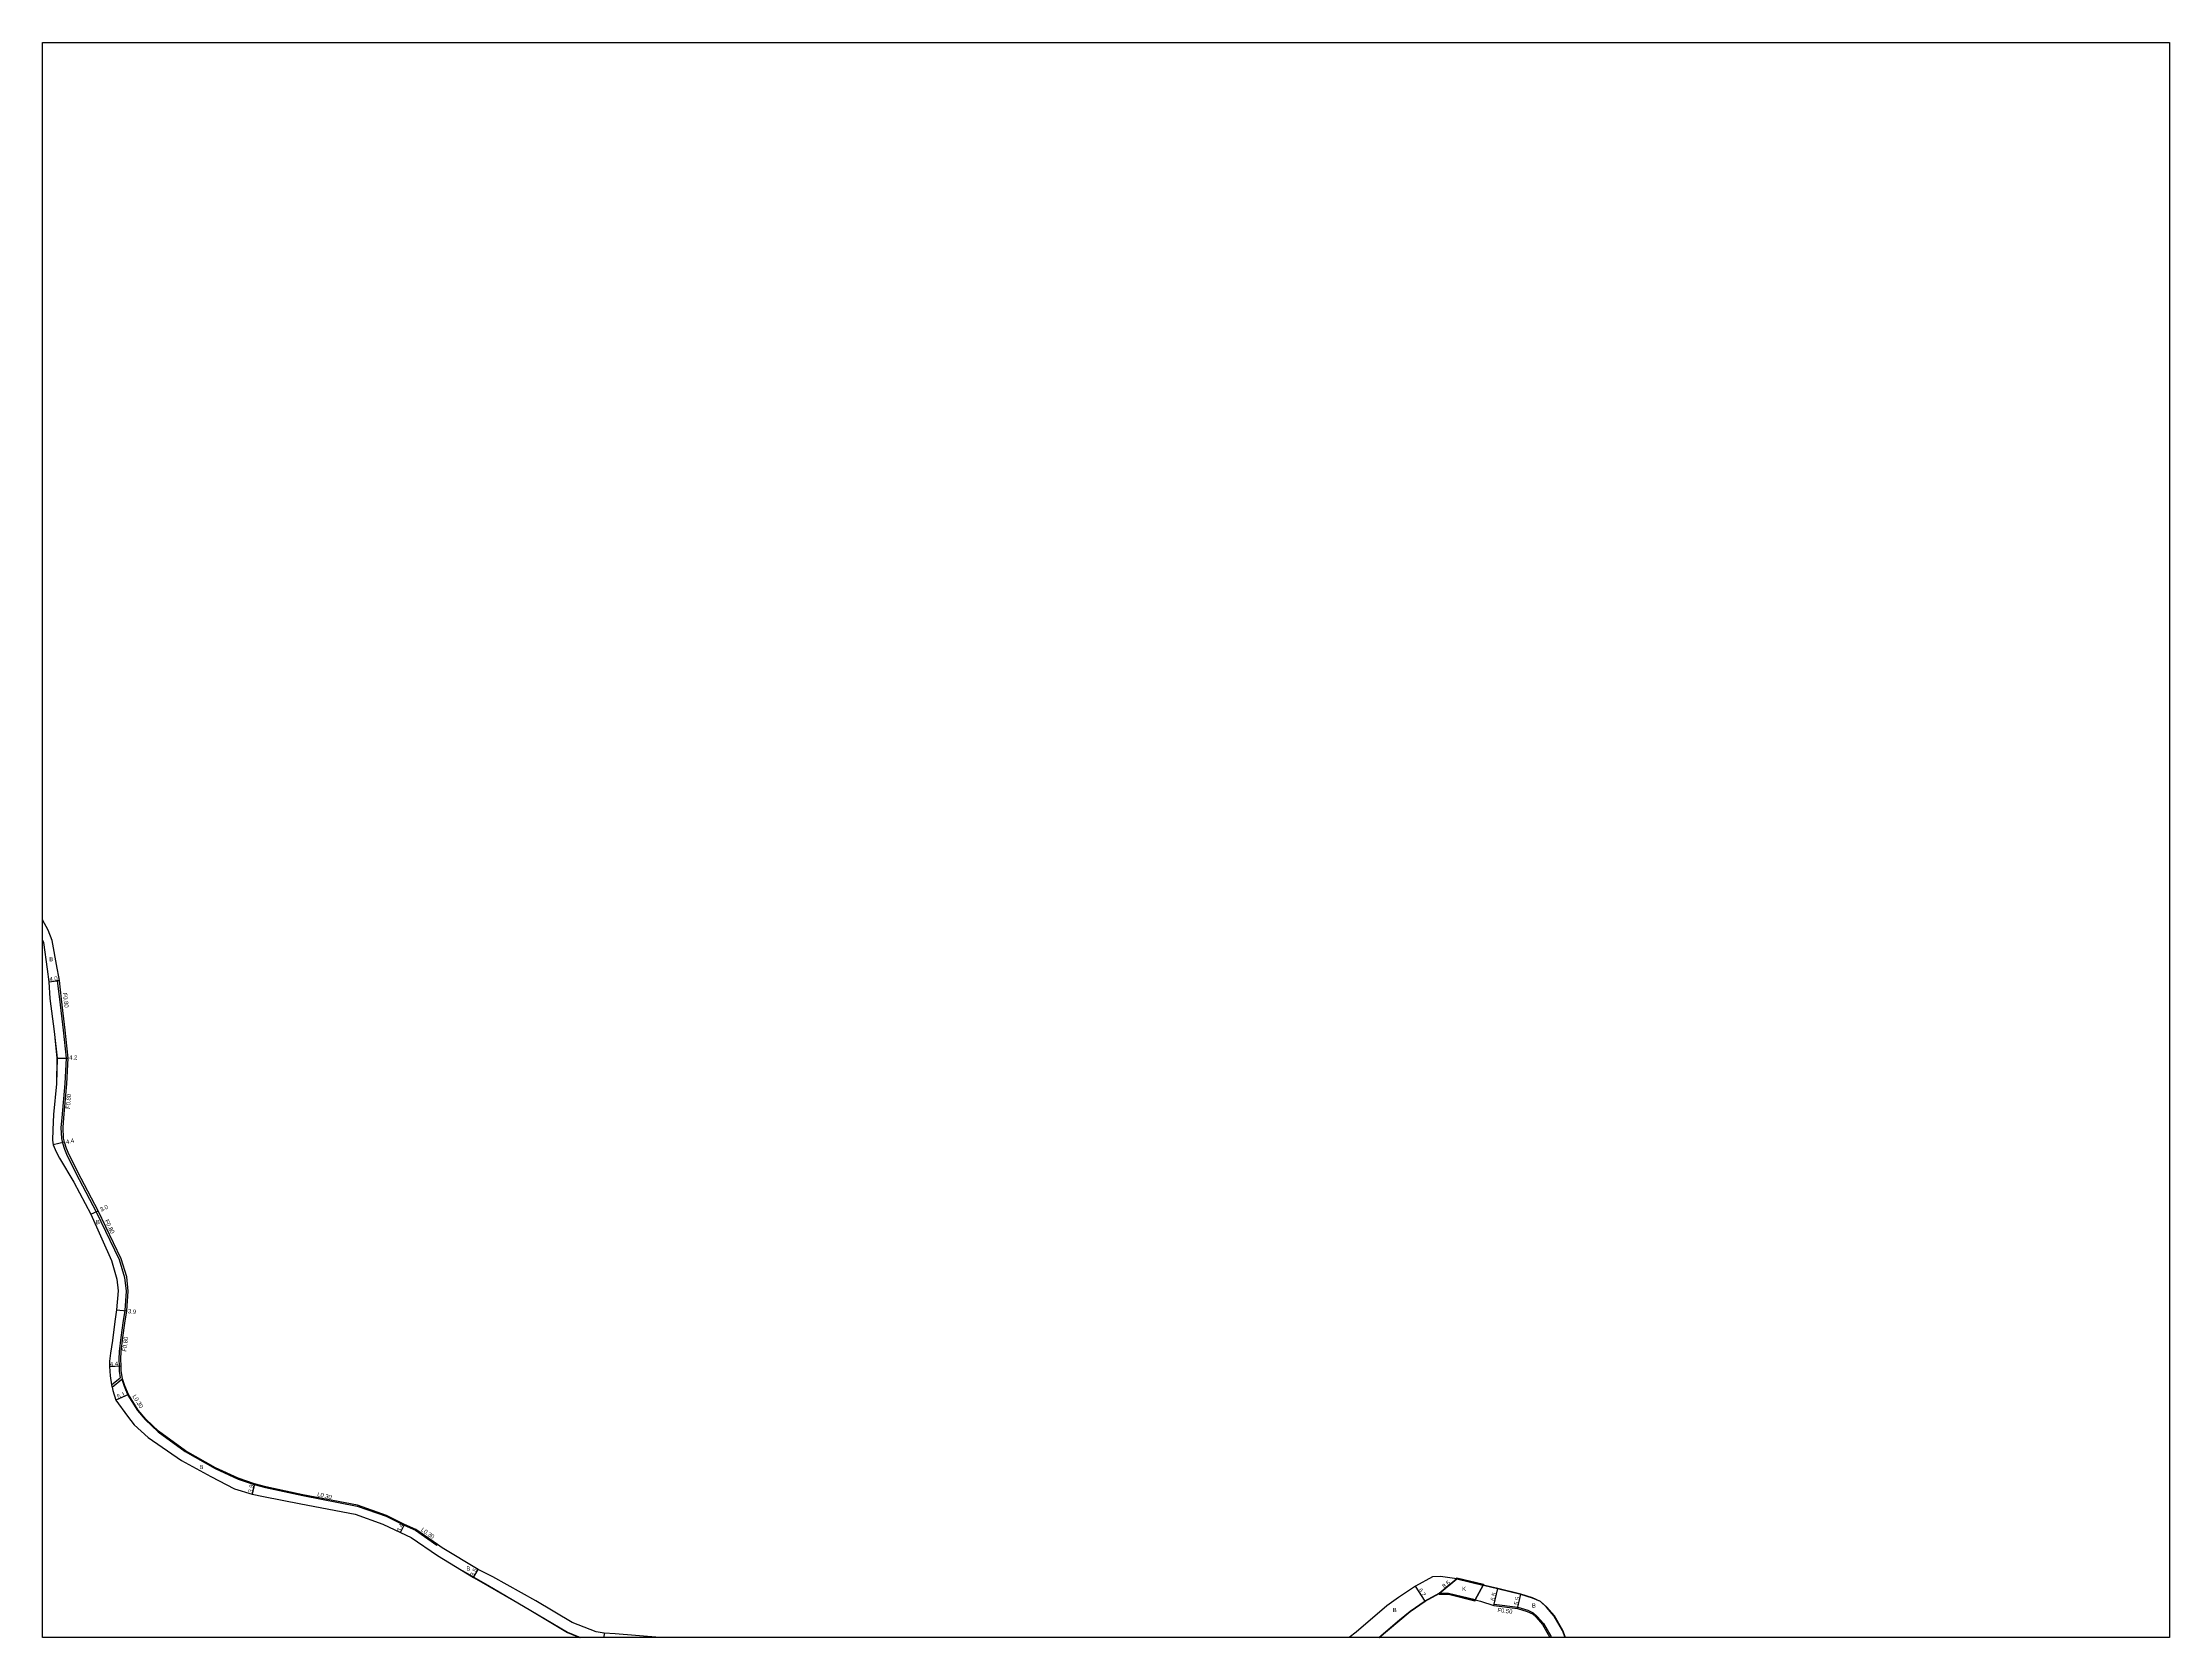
# Model space of a CAD drawing. Header units: metres. Extents: x -28000 to -24000, y -111000 to -108000.
# Drawn here: x -24800 to -24000, y -110400 to -109800 of the extents above; entities that cross this region are included whole.
import ezdxf

# ---------------------------------------------------------------- set-up
doc = ezdxf.new("R2010")
doc.units = ezdxf.units.M
doc.header["$LTSCALE"] = 2.5
for name, color, linetype in [('側溝・桝', 7, 'Continuous'), ('図郭', 7, 'Continuous'), ('幅員', 7, 'Continuous'), ('歩道・分離帯・安全施設', 7, 'Continuous'), ('舗装', 7, 'Continuous'), ('道路', 7, 'Continuous')]:
    doc.layers.add(name, color=color, linetype=linetype)
doc.styles.get("Standard").update_dxf_attribs({"font": ''})
doc.styles.get('Standard').set_extended_font_data('@MS PGothic')

msp = doc.modelspace()

# ---------------------------------------------------------------- linework, layer by layer
at = {"layer": '側溝・桝'}
for points in [[(-24793.66, -110152.87), (-24794.46, -110152.96), (-24793.68, -110159.92), (-24792.24, -110171.58), (-24791.15, -110182.09), (-24791.63, -110191.65), (-24792.8, -110204.47), (-24793.06, -110208.18), (-24792.89, -110212.27), (-24792.53, -110213.93), (-24791.76, -110216.33), (-24790.73, -110218.83), (-24786.23, -110227.7), (-24779.82, -110239.87), (-24771.2, -110257.8), (-24769.12, -110264.54), (-24768.59, -110269.69), (-24769.09, -110277.06), (-24769.82, -110281.6), (-24770.55, -110287.1), (-24771.19, -110292.41), (-24771.3, -110295.3), (-24771.22, -110297.87), (-24771.17, -110299.81), (-24770.81, -110302.33)], [(-24774.04, -110305), (-24770.81, -110302.33)], [(-24773.86, -110305.89), (-24770.19, -110302.86), (-24769.94, -110302.65)], [(-24770.19, -110302.86), (-24769.34, -110305.47), (-24767.96, -110308.79), (-24764.3, -110314.61), (-24761.4, -110318.06), (-24756.55, -110322.58), (-24746.39, -110330.05), (-24735.12, -110336.4), (-24726.47, -110340.39), (-24720.39, -110342.51), (-24716.1, -110343.62), (-24702.13, -110346.65), (-24681.61, -110350.57), (-24670.75, -110354.43), (-24664.01, -110357.74), (-24659.68, -110359.68), (-24651.64, -110365.25), (-24651.47, -110365.01)], [(-24254.15, -110387.97), (-24254.04, -110387.48), (-24245.09, -110388.58), (-24241.39, -110389.76), (-24239.32, -110390.67), (-24237.83, -110392.06), (-24235.46, -110394.8), (-24232.74, -110399.53), (-24232.55, -110400)]]:
    msp.add_lwpolyline(points, dxfattribs=at)
at = {"layer": '図郭'}
msp.add_lwpolyline([(-24800, -109800), (-24000, -109800), (-24000, -110400), (-24800, -110400)], close=True, dxfattribs=at)
at = {"layer": '幅員'}
for points in [[(-24797.63, -110153.36), (-24793.66, -110152.87)], [(-24794.55, -110182.13), (-24790.35, -110182.07)], [(-24791.76, -110213.73), (-24796.06, -110214.64)], [(-24781.83, -110240.76), (-24779.1, -110239.51)], [(-24772.17, -110276.74), (-24768.29, -110277.15)], [(-24774.81, -110298.1), (-24770.42, -110297.85)], [(-24767.69, -110308.66), (-24772.37, -110310.69)], [(-24720.3, -110342.22), (-24721.11, -110346.03)], [(-24665.35, -110360.53), (-24663.89, -110357.46)], [(-24637.88, -110377.44), (-24636.19, -110374.38)], [(-24279.91, -110386.34), (-24283.63, -110380.76)], [(-24268.1, -110377.91), (-24274.72, -110383.4)], [(-24254.15, -110387.97), (-24252.67, -110381.64)], [(-24245.2, -110389.07), (-24243.94, -110383.71)], [(-24588.71, -110398.34), (-24588.87, -110400)]]:
    msp.add_lwpolyline(points, dxfattribs=at)
at = {"layer": '歩道・分離帯・安全施設'}
for points in [[(-24796.1, -110212.86), (-24796.04, -110209.07), (-24795.74, -110203.24), (-24794.59, -110191.72), (-24794.45, -110182.12), (-24795.24, -110174.6)], [(-24641.88, -110374.9), (-24637.83, -110377.36), (-24632.55, -110380.32), (-24616.3, -110389.8), (-24602.53, -110398), (-24597.71, -110400)], [(-24297.35, -110400), (-24289.59, -110393.41), (-24285.61, -110390.16), (-24279.97, -110386.25), (-24279.97, -110386.25), (-24274.74, -110383.29)], [(-24274.47, -110383.3), (-24271.15, -110383.33), (-24261.21, -110385.79)], [(-24258.24, -110380.44), (-24267.99, -110378.03)], [(-24227.27, -110400), (-24228.32, -110397.38), (-24231.44, -110391.96), (-24234.29, -110388.65), (-24236.6, -110386.51), (-24239.62, -110385.19), (-24243.97, -110383.81), (-24252.69, -110381.74), (-24257.96, -110380.51)]]:
    msp.add_lwpolyline(points, dxfattribs=at)
at = {"layer": '舗装'}
for points in [[(-24268.1, -110377.91), (-24274.72, -110383.4)], [(-24261.17, -110385.9), (-24258.1, -110380.38)]]:
    msp.add_lwpolyline(points, dxfattribs=at)
at = {"layer": '道路'}
for points in [[(-24793.66, -110152.87), (-24793.89, -110151.5), (-24794.49, -110148.2), (-24796.41, -110137.75), (-24797.9, -110133.97), (-24800, -110130.08)], [(-24800, -110137.62), (-24799.59, -110138.6), (-24798.21, -110148.58), (-24797.63, -110153.36), (-24797.22, -110159.62), (-24795.62, -110171.99), (-24794.55, -110182.13), (-24794.69, -110191.71), (-24795.84, -110203.23), (-24796.14, -110209.07), (-24796.2, -110212.87), (-24796.06, -110214.64), (-24794.93, -110217.32), (-24793.63, -110219.65), (-24788.17, -110228.73), (-24781.83, -110240.76), (-24774.09, -110258.24), (-24772.05, -110265.22), (-24771.57, -110269.57), (-24772.17, -110276.74), (-24772.79, -110281.16), (-24773.67, -110288.31), (-24774.47, -110293.1), (-24774.8, -110296.05), (-24774.81, -110298.1), (-24774.55, -110301.55), (-24774.04, -110305), (-24773.86, -110305.89), (-24773.61, -110307.13), (-24772.37, -110310.69), (-24768.04, -110316.72), (-24765.55, -110319.95), (-24760.31, -110324.8), (-24747.67, -110333.47), (-24736.69, -110339.49), (-24727.84, -110344.05), (-24721.11, -110346.03), (-24716.87, -110346.98), (-24702.79, -110349.78), (-24682.46, -110353.67), (-24671.98, -110357.39), (-24665.35, -110360.53), (-24661.37, -110362.42), (-24651.49, -110369.2), (-24637.88, -110377.44), (-24632.6, -110380.4), (-24616.35, -110389.89), (-24602.57, -110398.09), (-24597.97, -110400)], [(-24567, -110400), (-24567.83, -110399.96), (-24584.59, -110398.61), (-24588.71, -110398.34), (-24591.73, -110397.92), (-24600.78, -110394.36), (-24614.44, -110386.16), (-24630.68, -110377.19), (-24636.19, -110374.38), (-24649.69, -110366.25), (-24651.47, -110365.01), (-24659.53, -110359.42), (-24663.89, -110357.46), (-24670.63, -110354.15), (-24681.54, -110350.28), (-24702.07, -110346.36), (-24716.03, -110343.33), (-24720.3, -110342.22), (-24726.37, -110340.11), (-24734.99, -110336.14), (-24746.22, -110329.8), (-24756.35, -110322.35), (-24761.18, -110317.86), (-24764.06, -110314.43), (-24767.69, -110308.66), (-24769.06, -110305.37), (-24769.94, -110302.65), (-24769.97, -110302.57), (-24770.37, -110299.74), (-24770.42, -110297.85), (-24770.49, -110295.31), (-24770.39, -110292.47), (-24769.75, -110287.2), (-24769.03, -110281.72), (-24768.29, -110277.15), (-24767.79, -110269.68), (-24768.33, -110264.38), (-24770.45, -110257.51), (-24779.1, -110239.51), (-24785.51, -110227.33), (-24790, -110218.49), (-24791.01, -110216.06), (-24791.76, -110213.73), (-24792.09, -110212.16), (-24792.25, -110208.19), (-24792, -110204.53), (-24790.83, -110191.7), (-24790.35, -110182.07), (-24791.44, -110171.49), (-24792.89, -110159.83), (-24793.66, -110152.87)], [(-24227.16, -110400), (-24228.23, -110397.34), (-24231.36, -110391.9), (-24234.22, -110388.58), (-24236.54, -110386.43), (-24239.58, -110385.1), (-24243.94, -110383.71), (-24252.67, -110381.64), (-24258.1, -110380.38), (-24268.1, -110377.91), (-24274.16, -110377.09), (-24277.24, -110377.15), (-24283.63, -110380.76), (-24289.92, -110384.98), (-24294.32, -110388.13), (-24305.95, -110397.99), (-24308.58, -110400)], [(-24297.2, -110400), (-24289.53, -110393.49), (-24285.55, -110390.24), (-24279.91, -110386.34), (-24274.72, -110383.4), (-24271.16, -110383.43), (-24261.17, -110385.9), (-24259.12, -110386.31)], [(-24259.12, -110386.31), (-24254.15, -110387.97), (-24245.2, -110389.07), (-24241.57, -110390.23), (-24239.6, -110391.09), (-24238.19, -110392.4), (-24235.87, -110395.09), (-24233.19, -110399.75), (-24233.09, -110400)]]:
    msp.add_lwpolyline(points, dxfattribs=at)
for points in [[(-24268.1, -110377.91), (-24258.1, -110380.38), (-24261.17, -110385.9), (-24271.16, -110383.43), (-24274.72, -110383.4)], [(-24261.17, -110385.9), (-24261.26, -110386.29), (-24271.21, -110383.83), (-24274.72, -110383.8), (-24274.72, -110383.4), (-24271.16, -110383.43)], [(-24268.1, -110377.91), (-24268, -110377.52), (-24258, -110379.99), (-24258.1, -110380.38)]]:
    msp.add_lwpolyline(points, close=True, dxfattribs=at)

# ---------------------------------------------------------------- texts
at = {"layer": '側溝・桝'}
for s, rotation, p in [('F0.80', 277.05735, (-24792.39, -110157.55)), ('F0.80', 84.80559, (-24789.72, -110201.22)), ('F0.80', 295.66873, (-24776.69, -110243.2)), ('F0.80', 83.10679, (-24768.46, -110292.56)), ('L0.30', 302.17581, (-24766.28, -110309.26)), ('L0.30', 347.29846, (-24696.81, -110346.85)), ('L0.30', 324.5349, (-24657.83, -110359.81)), ('F0.50', 353.00681, (-24252.84, -110390.42))]:
    msp.add_text(s, height=1.6, rotation=rotation, dxfattribs=at).set_placement(p)
at = {"layer": '幅員'}
for s, rotation, p in [('4.0', 7.09327, (-24797.29, -110153.17)), ('4.2', 0.85699, (-24790, -110182.66)), ('4.4', 12.03404, (-24791, -110214.38)), ('3.0', 24.62733, (-24777.95, -110239.86)), ('3.9', 354.01255, (-24767.93, -110277.99)), ('4.4', 3.24999, (-24774.61, -110297.97)), ('5.1', 23.51171, (-24771.53, -110310.22)), ('3.9', 77.94594, (-24721.14, -110345.67)), ('3.4', 64.55799, (-24665.46, -110360.47)), ('3.5', 61.17313, (-24637.92, -110377.23)), ('6.7', 303.74358, (-24282.58, -110382.16)), ('8.6', 39.66782, (-24272.7, -110381.59)), ('6.5', 76.76258, (-24253.87, -110386.34)), ('5.5', 76.83076, (-24245.03, -110387.93))]:
    msp.add_text(s, height=1.6, rotation=rotation, dxfattribs=at).set_placement(p)
at = {"layer": '舗装'}
for s, p in [('B', (-24797.49, -110145.62)), ('B', (-24779.91, -110244.52)), ('B', (-24740.98, -110336.67)), ('B', (-24640.58, -110374.86)), ('K', (-24266.06, -110382.52)), ('B', (-24292.17, -110390.48)), ('B', (-24239.8, -110388.74))]:
    msp.add_text(s, height=1.6, dxfattribs=at).set_placement(p)

doc.saveas('drawing.dxf')
